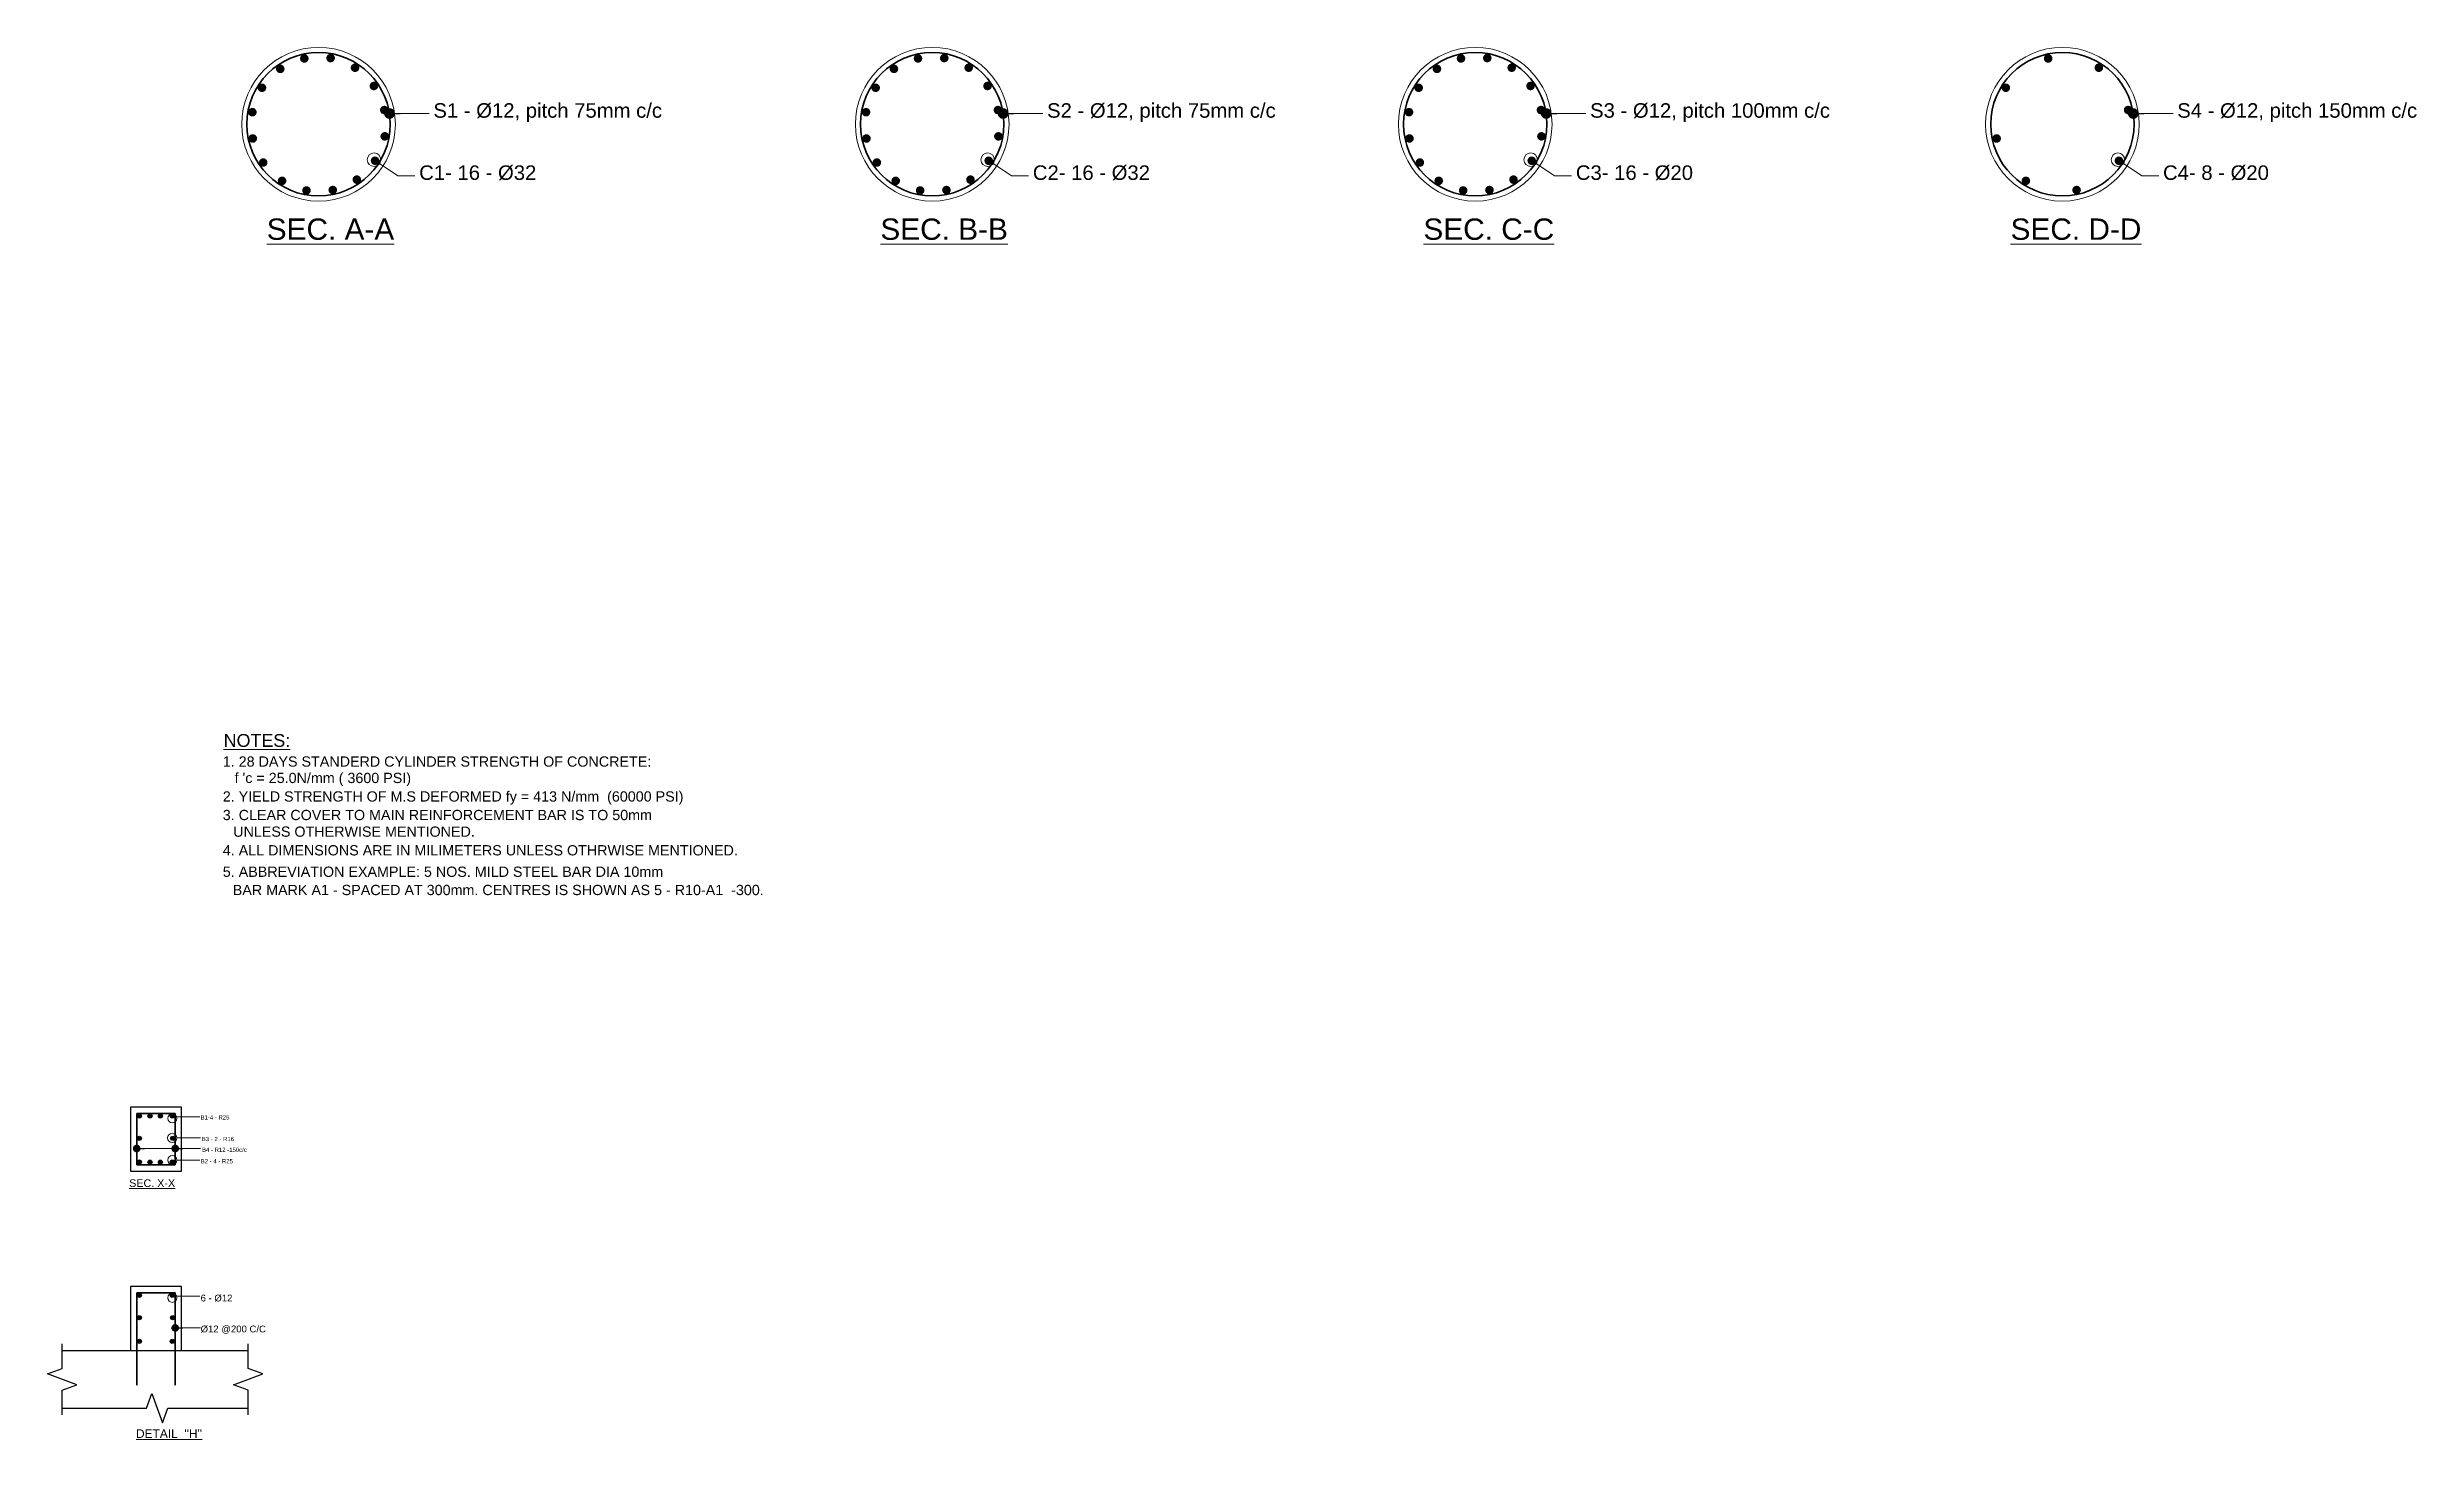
# Model space of a CAD drawing. Header units: millimetres. Extents: x -452357 to 35267, y 81803 to 461763.
# Drawn here: x -373768 to -346006, y 203577 to 219884 of the extents above; entities that cross this region are included whole.
import ezdxf

# ---------------------------------------------------------------- set-up
doc = ezdxf.new("R2010")
doc.units = ezdxf.units.MM
for name, color, linetype, lineweight in [('Dimision', 96, 'Continuous', 18), ('hatch', 65, 'Continuous', 15), ('Hatching', 65, 'Continuous', 20), ('Rod', 12, 'Continuous', 30), ('Rod -2', 5, 'Continuous', 35), ('Text', 7, 'Continuous', 15)]:
    doc.layers.add(name, color=color, linetype=linetype, lineweight=lineweight)
doc.layers.add('Pire Line', color=11, linetype='Continuous')
doc.styles.add('ROMANS', font='arial.ttf', dxfattribs={"height": 200})
doc.styles.get("Standard").update_dxf_attribs({"font": 'times.ttf'})
doc.dimstyles.new('ISO-25', dxfattribs={"dimtxt": 175, "dimasz": 100, "dimexe": 65, "dimexo": 115.625, "dimgap": 40, "dimtad": 1, "dimtoh": 1, "dimdec": 0, "dimtxsty": 'Standard', "dimblk": 'DOT', "dimcen": 300, "dimclrd": 256, "dimclre": 256, "dimclrt": 256, "dimadec": 0, "dimazin": 0, "dimtfac": 1, "dimtdec": 0, "dimtix": 1, "dimtmove": 0, "dimatfit": 3, "dimldrblk": 'DOT', "dimfxl": 75, "dimlwd": -1, "dimarcsym": 0})

msp = doc.modelspace()

# ---------------------------------------------------------------- texts
at = {"layer": 'Text', "style": 'ROMANS'}
for s, height, p in [('S1 - %%C12, pitch 75mm c/c', 170, (-369244.6, 219060.1)), ('S2 - %%C12, pitch 75mm c/c', 170, (-362054, 219060.1)), ('S3 - %%C12, pitch 100mm c/c', 170, (-355691.1, 219060.1)), ('S4 - %%C12, pitch 150mm c/c', 170, (-348811, 219060.1)), ('C1- 16 - %%C32 ', 170, (-369411.1, 218331.7)), ('C2- 16 - %%C32 ', 170, (-362220.6, 218331.7)), ('C3- 16 - %%C20', 170, (-355857.7, 218331.7)), ('C4- 8 - %%C20 ', 170, (-348977.5, 218331.7)), ('%%USEC. A-A', 250, (-371197.6, 217629.9)), ('%%USEC. B-B', 250, (-364007, 217629.9)), ('%%USEC. C-C', 250, (-357644.2, 217629.9)), ('%%USEC. D-D', 250, (-350764, 217629.9)), ('%%UNOTES:', 150, (-371702.4, 211691.2)), ('1. 28 DAYS STANDERD CYLINDER STRENGTH OF CONCRETE:', 120, (-371712.4, 211459.3)), (" f 'c = 25.0N/mm ( 3600 PSI)", 120, (-371620.5, 211267)), ('2. YIELD STRENGTH OF M.S DEFORMED fy = 413 N/mm  (60000 PSI) ', 120, (-371712.4, 211050.3)), ('3. CLEAR COVER TO MAIN REINFORCEMENT BAR IS TO 50mm ', 120, (-371712.4, 210832.9)), ('UNLESS OTHERWISE MENTIONED.', 120, (-371590.4, 210638.2)), ('4. ALL DIMENSIONS ARE IN MILIMETERS UNLESS OTHRWISE MENTIONED.', 120, (-371712.4, 210419.6)), ('5. ABBREVIATION EXAMPLE: 5 NOS. MILD STEEL BAR DIA 10mm ', 120, (-371712.4, 210168.5)), ('BAR MARK A1 - SPACED AT 300mm. CENTRES IS SHOWN AS 5 - R10-A1  -300.', 120, (-371595.6, 209954.6)), ('B1-4 - R25 ', 50, (-371972.4, 207326.3)), ('B3 - 2 - R16 ', 50, (-371957.7, 207072.8)), ('B2 - 4 - R25 ', 50, (-371970.2, 206812.6)), ('B4 - R12 -150c/c', 50, (-371955.7, 206946.7)), ('%%USEC. X-X', 90, (-372809.2, 206535.8))]:
    msp.add_text(s, height=height, dxfattribs=at).set_placement(p)
at = {"layer": 'Text', "ltscale": 3, "attachment_point": 1, "style": 'ROMANS'}
for s, insert, char_height, width in [('6 - %%C12', (-371972.4, 205275.1), 80, 676.438), ('%%C12 @200 C/C', (-371972.4, 204912.7), 80, 868.728), ("{\\LDETAIL  ''H''}", (-372729.4, 203697), 100, 1064.733)]:
    msp.add_mtext(s, dxfattribs=dict(at, insert=insert, char_height=char_height, width=width))

# ---------------------------------------------------------------- blocks, each defined once
blk = doc.blocks.new('_Dot')
at = {"color": 0, "linetype": 'ByBlock', "lineweight": -2}
blk.add_line((-0.5, 0), (-1, 0), dxfattribs=at)
at = {"color": 0, "linetype": 'ByBlock', "const_width": 0.5}
blk.add_lwpolyline([(-0.25, 0, 1), (0.25, 0, 1)], format="xyb", close=True, dxfattribs=at)
blk = doc.blocks.new('r')
at = {"layer": 'Rod', "ltscale": 3, "const_width": 25}
blk.add_lwpolyline([(-12.5, 0, 1), (12.5, 0, 1)], format="xyb", close=True, dxfattribs=at)
blk = doc.blocks.new('*U40')
at = {"layer": 'Dimision', "ltscale": 10, "xscale": -1.999999999995604, "yscale": 2, "zscale": 2, "rotation": 108.0000000000604}
blk.add_blockref('r', (0, 0), dxfattribs=at)
blk.add_blockref('r', (0, 0), dxfattribs=at)
blk = doc.blocks.new('*U41')
at = {"layer": 'hatch', "color": 0, "linetype": 'ByBlock', "lineweight": -2}
for p, rotation in [((-371039, 219632), 157.4999999999999), ((-370757, 219754), 134.9999999999999), ((-370449, 219759), 112.4999999999999), ((-370163, 219646), 89.99999999999991), ((-371253, 219411), 180), ((-369942, 219432), 67.49999999999997), ((-371366, 219125), 202.4999999999998), ((-369820, 219150), 44.99999999999996), ((-371361, 218817), 224.9999999999998), ((-369815, 218842), 22.49999999999992), ((-371239, 218535), 247.4999999999997), ((-371018, 218321), 269.9999999999998), ((-370732, 218208), 292.4999999999997), ((-370424, 218213), 314.9999999999998), ((-370142, 218335), 337.4999999999997)]:
    blk.add_blockref('*U40', p, dxfattribs=dict(at, rotation=rotation))
blk.add_blockref('*U40', (-369928, 218556), dxfattribs=at)
blk = doc.blocks.new('*U56')
at = {"layer": 'Dimision', "ltscale": 10, "xscale": -1.999999999995604, "yscale": 2, "zscale": 2, "rotation": 108.0000000000604}
blk.add_blockref('r', (0, 0), dxfattribs=at)
blk.add_blockref('r', (0, 0), dxfattribs=at)
blk = doc.blocks.new('*U57')
at = {"layer": 'hatch', "color": 0, "linetype": 'ByBlock', "lineweight": -2}
for p, rotation in [((-371039, 219632), 157.4999999999999), ((-370757, 219754), 134.9999999999999), ((-370449, 219759), 112.4999999999999), ((-370163, 219646), 89.99999999999991), ((-371253, 219411), 180), ((-369942, 219432), 67.49999999999997), ((-371366, 219125), 202.4999999999998), ((-369820, 219150), 44.99999999999996), ((-371361, 218817), 224.9999999999998), ((-369815, 218842), 22.49999999999992), ((-371239, 218535), 247.4999999999997), ((-371018, 218321), 269.9999999999998), ((-370732, 218208), 292.4999999999997), ((-370424, 218213), 314.9999999999998), ((-370142, 218335), 337.4999999999997)]:
    blk.add_blockref('*U56', p, dxfattribs=dict(at, rotation=rotation))
blk.add_blockref('*U56', (-369928, 218556), dxfattribs=at)
blk = doc.blocks.new('*U58')
at = {"layer": 'Dimision', "ltscale": 10, "xscale": -1.999999999995604, "yscale": 2, "zscale": 2, "rotation": 108.0000000000604}
blk.add_blockref('r', (0, 0), dxfattribs=at)
blk.add_blockref('r', (0, 0), dxfattribs=at)
blk = doc.blocks.new('*U59')
at = {"layer": 'hatch', "color": 0, "linetype": 'ByBlock', "lineweight": -2}
for p, rotation in [((-371039, 219632), 157.4999999999999), ((-370757, 219754), 134.9999999999999), ((-370449, 219759), 112.4999999999999), ((-370163, 219646), 89.99999999999991), ((-371253, 219411), 180), ((-369942, 219432), 67.49999999999997), ((-371366, 219125), 202.4999999999998), ((-369820, 219150), 44.99999999999996), ((-371361, 218817), 224.9999999999998), ((-369815, 218842), 22.49999999999992), ((-371239, 218535), 247.4999999999997), ((-371018, 218321), 269.9999999999998), ((-370732, 218208), 292.4999999999997), ((-370424, 218213), 314.9999999999998), ((-370142, 218335), 337.4999999999997)]:
    blk.add_blockref('*U58', p, dxfattribs=dict(at, rotation=rotation))
blk.add_blockref('*U58', (-369928, 218556), dxfattribs=at)
blk = doc.blocks.new('*U60')
at = {"layer": 'Dimision', "ltscale": 10, "xscale": -1.999999999995604, "yscale": 2, "zscale": 2, "rotation": 108.0000000000604}
blk.add_blockref('r', (0, 0), dxfattribs=at)
blk.add_blockref('r', (0, 0), dxfattribs=at)
blk = doc.blocks.new('*U61')
at = {"layer": 'hatch', "color": 0, "linetype": 'ByBlock', "lineweight": -2}
for p, rotation in [((-370757, 219754), 135), ((-370163, 219646), 89.99999999999999), ((-371253, 219411), 180), ((-369820, 219150), 45), ((-371361, 218817), 225), ((-371018, 218321), 270), ((-370424, 218213), 314.9999999999999)]:
    blk.add_blockref('*U60', p, dxfattribs=dict(at, rotation=rotation))
blk.add_blockref('*U60', (-369928, 218556), dxfattribs=at)

# ---------------------------------------------------------------- hatches: boundary and pattern name
at = {"layer": 'Rod', "ltscale": 3}
for points in [[(-372666, 207367, 1), (-372714, 207367, 1)], [(-372541.3, 207367, 1), (-372589.3, 207367, 1)], [(-372419.1, 207367, 1), (-372467.1, 207367, 1)], [(-372280.2, 207367, 1), (-372328.2, 207367, 1)], [(-372713.2, 207105.4, 1), (-372665.2, 207105.4, 1)], [(-372323.4, 207105.4, 1), (-372275.4, 207105.4, 1)], [(-372666, 206829.3, 1), (-372714, 206829.3, 1)], [(-372541.3, 206826, -1), (-372589.3, 206826, -1)], [(-372419.1, 206826, -1), (-372467.1, 206826, -1)], [(-372280.2, 206829.3, 1), (-372328.2, 206829.3, 1)], [(-372666, 205265.7, 1), (-372714, 205265.7, 1)], [(-372280.2, 205265.7, 1), (-372328.2, 205265.7, 1)], [(-372713.2, 205004.2, 1), (-372665.2, 205004.2, 1)], [(-372323.4, 205004.2, 1), (-372275.4, 205004.2, 1)], [(-372666, 204728.1, 1), (-372714, 204728.1, 1)], [(-372280.2, 204728.1, 1), (-372328.2, 204728.1, 1)]]:
    msp.add_hatch(color=256, dxfattribs=at).paths.add_polyline_path(points)

# ---------------------------------------------------------------- linework, layer by layer
at = {"layer": 'Dimision', "ltscale": 5}
for p, q in [((-372253.5, 207357.8), (-371982.1, 207357.8)), ((-372251.3, 207110.4), (-371973.7, 207110.4)), ((-372250.3, 206850.9), (-371980, 206850.9)), ((-372253.5, 205256.6), (-371982.1, 205256.6))]:
    msp.add_line(p, q, dxfattribs=at)
for points in [[(-369875.7, 218522.6), (-369660.2, 218380.9), (-369461.1, 218380.9)], [(-362685.2, 218522.6), (-362469.7, 218380.9), (-362270.5, 218380.9)], [(-356322.3, 218522.6), (-356106.8, 218380.9), (-355907.7, 218380.9)], [(-349442.1, 218522.6), (-349226.6, 218380.9), (-349027.5, 218380.9)]]:
    msp.add_lwpolyline(points, dxfattribs=at)
for centre, radius in [((-369940.1, 218568.2), 78.9), ((-362749.6, 218568.2), 78.9), ((-356386.7, 218568.2), 78.9), ((-349506.6, 218568.2), 78.9), ((-372304.2, 207339.6), 53.9), ((-372305.2, 207110.4), 53.9), ((-372304.2, 206850.9), 53.9), ((-372304.2, 205238.4), 53.9)]:
    msp.add_circle(centre, radius, dxfattribs=at)
at = {"layer": 'Hatching', "ltscale": 3}
for centre in [(-370590.3, 218983.8), (-363399.7, 218983.8), (-357036.9, 218983.8), (-350156.7, 218983.8)]:
    msp.add_circle(centre, 900, dxfattribs=at)
at = {"layer": 'Pire Line', "ltscale": 5}
for p, q in [((-372794.9, 207471.5), (-372794.9, 206721.5)), ((-372194.9, 207471.5), (-372794.9, 207471.5)), ((-372194.9, 206721.5), (-372194.9, 207471.5)), ((-372794.9, 206721.5), (-372194.9, 206721.5)), ((-372794.9, 205370.2), (-372794.9, 204620.2)), ((-372194.9, 205370.2), (-372794.9, 205370.2)), ((-372194.9, 204620.2), (-372194.9, 205370.2)), ((-373596.1, 204620.2), (-371413.7, 204620.2))]:
    msp.add_line(p, q, dxfattribs=at)
for points in [[(-373596.1, 203865.5), (-373596.1, 204157.9), (-373424.4, 204220.4), (-373767.8, 204345.4), (-373596.1, 204407.9), (-373596.1, 204700.2)], [(-371413.7, 203865.5), (-371413.7, 204157.9), (-371585.4, 204220.4), (-371242, 204345.4), (-371413.7, 204407.9), (-371413.7, 204700.2)], [(-373596.1, 203945.5), (-372605.3, 203945.5), (-372542.8, 204117.2), (-372417.8, 203773.8), (-372355.3, 203945.5), (-371413.7, 203945.5)]]:
    msp.add_lwpolyline(points, dxfattribs=at)
at = {"layer": 'Rod'}
for centre in [(-372690, 207367), (-372565.3, 207367), (-372443.1, 207367), (-372304.2, 207367), (-372689.2, 207105.4), (-372299.4, 207105.4), (-372690, 206829.3), (-372565.3, 206826), (-372443.1, 206826), (-372304.2, 206829.3), (-372690, 205265.7), (-372304.2, 205265.7), (-372689.2, 205004.2), (-372299.4, 205004.2), (-372690, 204728.1), (-372304.2, 204728.1)]:
    msp.add_circle(centre, 24, dxfattribs=at)
at = {"layer": 'Rod -2', "ltscale": 5}
for p, q in [((-372719.9, 207396.5), (-372719.9, 206796.5)), ((-372269.9, 207396.5), (-372719.9, 207396.5)), ((-372269.9, 206796.5), (-372269.9, 207396.5)), ((-372719.9, 206796.5), (-372269.9, 206796.5)), ((-372719.9, 205295.2), (-372719.9, 204215.7)), ((-372269.9, 205295.2), (-372719.9, 205295.2)), ((-372269.9, 204214.6), (-372269.9, 205295.2))]:
    msp.add_line(p, q, dxfattribs=at)
at = {"layer": 'Rod -2', "ltscale": 0.02}
for centre in [(-370590.3, 218983.8), (-363399.7, 218983.8), (-357036.9, 218983.8), (-350156.7, 218983.8)]:
    msp.add_circle(centre, 840, dxfattribs=at)

# ---------------------------------------------------------------- block references
at = {"layer": 'hatch'}
for name, p in [('*U41', (0, 0)), ('*U57', (7190.6, 0)), ('*U59', (13553.4, 0)), ('*U61', (20433.6, 0))]:
    msp.add_blockref(name, p, dxfattribs=at)

msp.set_redraw_order([(e.dxf.handle, doc.entitydb.next_handle()) for e in msp.query("TEXT MTEXT ATTDEF DIMENSION ARC_DIMENSION")])  # texts and dimensions are drawn at this point

# ---------------------------------------------------------------- leaders
at = {"layer": 'Dimision', "ltscale": 5}
for points, override in [([(-369759.6, 219109.3), (-369292.5, 219109.3)], {"dimasz": 125, "dimtad": 0}), ([(-362569.1, 219109.3), (-362101.9, 219109.3)], {"dimasz": 125, "dimtad": 0}), ([(-356206.2, 219109.3), (-355739, 219109.3)], {"dimasz": 125, "dimtad": 0}), ([(-349326, 219109.3), (-348858.9, 219109.3)], {"dimasz": 125, "dimtad": 0}), ([(-372721, 206986.4), (-371972.8, 206986.4)], {"dimasz": 90, "dimtad": 0}), ([(-372269.9, 206986.4), (-371972.8, 206986.4)], {"dimasz": 90, "dimtad": 0}), ([(-372269.9, 204885.1), (-371972.8, 204885.1)], {"dimasz": 90, "dimtad": 0})]:
    msp.add_leader(points, dimstyle='ISO-25', override=override, dxfattribs=at)

doc.saveas('drawing.dxf')
